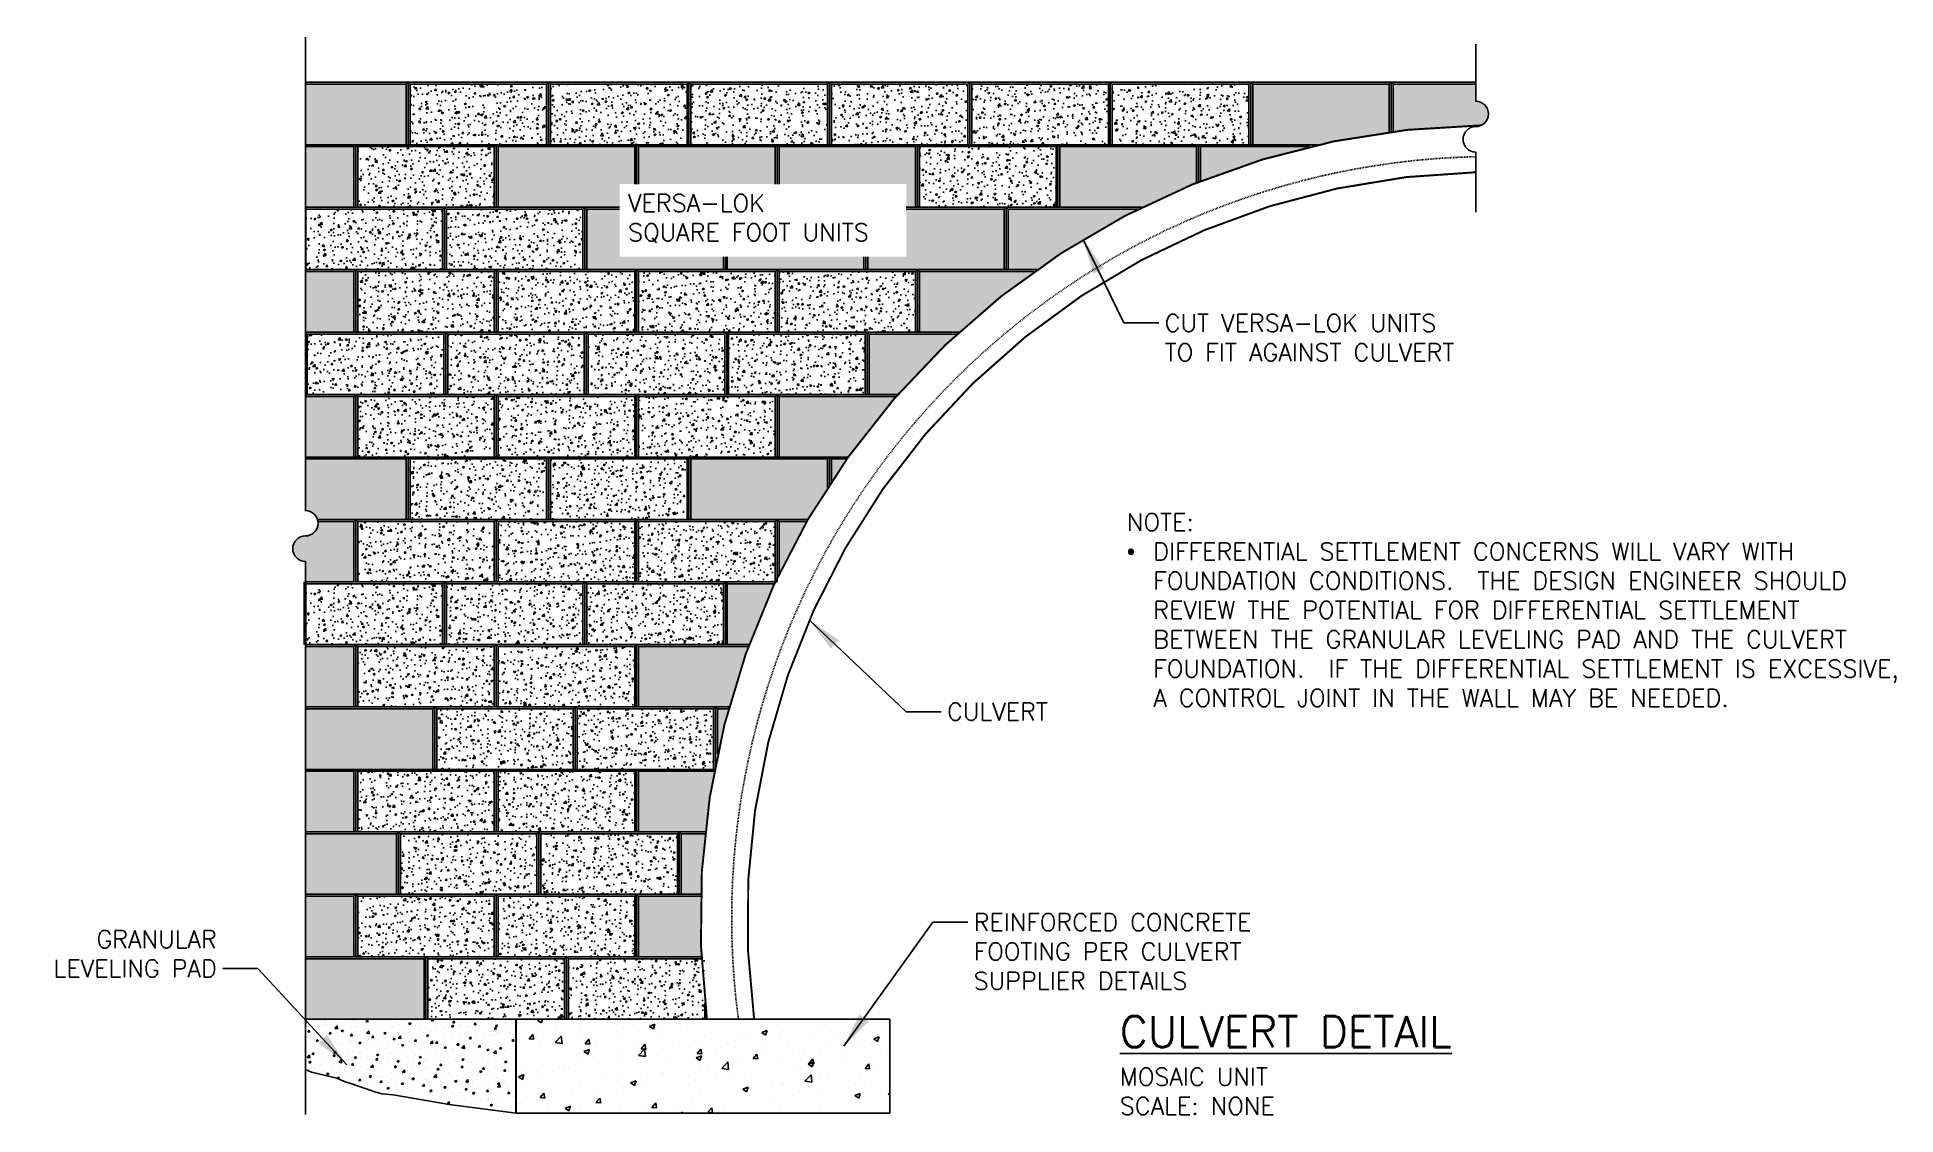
# Model space of a CAD drawing. Header units: inches. Extents: x 301 to 539, y 811 to 1130.
# Drawn here: x 300.9 to 539.1, y 811.2 to 949.2 of the extents above; entities outside this region: 1.
import ezdxf

# ---------------------------------------------------------------- set-up
doc = ezdxf.new("R2010")
doc.units = ezdxf.units.IN
doc.header["$MEASUREMENT"] = 0
doc.linetypes.add('HIDDEN', pattern=[0.375, 0.25, -0.125])
for name, color, linetype in [('LEVELING_PAD', 1, 'Continuous'), ('MISC_OBJECTS', 6, 'Continuous'), ('mosaic_units', 1, 'Continuous'), ('NOTES_AND_DIMS', 7, 'Continuous'), ('SFUNIT', 1, 'Continuous')]:
    doc.layers.add(name, color=color, linetype=linetype)
doc.styles.add('T175', font='ROMANS')
doc.dimstyles.new('1-2CD', dxfattribs={"dimtxt": 2.25, "dimasz": 4.5, "dimexe": 0.375, "dimexo": 1.125, "dimgap": 0.75, "dimtad": 0, "dimtih": 1, "dimtoh": 1, "dimzin": 0, "dimdsep": 46, "dimlunit": 4, "dimtxsty": 'T175', "dimcen": -0.5, "dimadec": 0, "dimazin": 0, "dimtfac": 1, "dimtofl": 0, "dimtmove": 0, "dimatfit": 3, "dimfxl": 1, "dimtolj": 1, "dimtzin": 0, "dimarcsym": 0})

msp = doc.modelspace()

# ---------------------------------------------------------------- texts
at = {"layer": 'NOTES_AND_DIMS', "style": 'T175'}
for s, insert, char_height, attachment_point in [('VERSA-LOK\\PSQUARE FOOT UNITS', (376.66, 929.08), 2.25, 1), ('\\A1;CUT VERSA-LOK UNITS\\PTO FIT AGAINST CULVERT', (445.44, 913.72), 2.25, 1), ('\\A1;CULVERT', (417.55, 863.94), 2.25, 1), ('\\A1;REINFORCED CONCRETE\\PFOOTING PER CULVERT\\PSUPPLIER DETAILS', (420.96, 836.98), 2.25, 1), ('\\A1;GRANULAR\\PLEVELING PAD', (323.96, 828.8), 2.25, 9), ('\\A1;{\\LCULVERT DETAIL}\\P{\\H0.5639x;MOSAIC UNIT\\PSCALE: NONE}', (439.68, 811.19), 3.99, 7)]:
    msp.add_mtext(s, dxfattribs=dict(at, insert=insert, char_height=char_height, attachment_point=attachment_point))
at = {"layer": 'NOTES_AND_DIMS', "insert": (440.6, 888.21), "char_height": 2.25, "width": 99.0248, "attachment_point": 1, "style": 'T175'}
msp.add_mtext('NOTE:\\P\\pi-3.375,l3.375,t3.375;{\\fSymbol|b0|i0|c2|p18;·^I}DIFFERENTIAL SETTLEMENT CONCERNS WILL VARY WITH FOUNDATION CONDITIONS.  THE DESIGN ENGINEER SHOULD REVIEW THE POTENTIAL FOR DIFFERENTIAL SETTLEMENT BETWEEN THE GRANULAR LEVELING PAD AND THE CULVERT FOUNDATION.  IF THE DIFFERENTIAL SETTLEMENT IS EXCESSIVE, A CONTROL JOINT IN THE WALL MAY BE NEEDED.', dxfattribs=at)

# ---------------------------------------------------------------- blocks, each defined once
blk = doc.blocks.new('*X88')
at = {"color": 0}
for p, q in [((28.69, -2.51), (29.17, -1.94)), ((29.29, -2.56), (29.17, -1.94)), ((29.74, -0.1), (30.01, 0)), ((29.74, -0.1), (30.24, -0.44)), ((29.8, -1.35), (29.8, -1.35)), ((30.24, -0.44), (30.39, 0)), ((32.02, -2.97), (32.8, -2.15)), ((32.14, -0.69), (32.14, -0.69)), ((32.91, -3.1), (32.8, -2.15)), ((35.14, -1.58), (35.14, -1.58)), ((35.57, -1.83), (35.57, -1.83)), ((40.48, -1.8), (40.48, -1.8)), ((40.76, -1.08), (40.76, -1.08)), ((42.66, -1.58), (42.66, -1.58)), ((44.11, -0.9), (44.81, -0.63)), ((44.11, -0.9), (44.61, -1.24)), ((44.61, -1.24), (44.81, -0.63)), ((45.16, -1.25), (45.16, -1.25)), ((45.81, -2.03), (45.81, -2.03)), ((45.89, -0.38), (45.89, -0.38)), ((48.95, -0.75), (48.95, -0.75)), ((51.15, -2.26), (51.15, -2.26)), ((56.02, -2.31), (56.02, -2.31)), ((58.49, -1.7), (59.19, -1.43)), ((58.49, -1.7), (58.98, -2.04)), ((58.98, -2.04), (59.19, -1.43)), ((60.89, -1.65), (60.89, -1.65)), ((61.15, -1.61), (61.15, -1.61)), ((65.24, -2.2), (65.24, -2.2)), ((66.2, -0.97), (66.2, -0.97)), ((66.72, -0.65), (66.72, -0.65)), ((67.75, -1.87), (67.75, -1.87)), ((71.4, -0.22), (71.4, -0.22)), ((71.53, -1.38), (71.53, -1.38)), ((72.86, -2.5), (73.56, -2.24)), ((73.35, -2.84), (73.56, -2.24)), ((28.69, -2.51), (29.29, -2.56)), ((30.05, -3.24), (30.05, -3.24)), ((30.52, -2.47), (30.52, -2.47)), ((31.91, -2.7), (31.91, -2.7)), ((32.02, -2.97), (32.91, -3.1)), ((32.56, -2.91), (32.56, -2.91)), ((35.71, -4.13), (36.41, -3.86)), ((35.71, -4.13), (36.21, -4.46)), ((35.86, -3.14), (36.35, -2.56)), ((35.86, -3.14), (36.46, -3.19)), ((36.21, -4.46), (36.41, -3.86)), ((36.34, -2.41), (36.34, -2.41)), ((36.46, -3.19), (36.35, -2.56)), ((37.25, -2.92), (37.25, -2.92)), ((40.64, -4.41), (40.64, -4.41)), ((42.58, -3.15), (42.58, -3.15)), ((42.69, -4.62), (43.47, -3.81)), ((42.69, -4.62), (43.58, -4.76)), ((43.04, -3.77), (43.52, -3.19)), ((43.04, -3.77), (43.63, -3.82)), ((43.4, -4.65), (43.4, -4.65)), ((43.58, -4.76), (43.47, -3.81)), ((43.63, -3.82), (43.52, -3.19)), ((45.77, -3.7), (45.77, -3.7)), ((46.32, -4.7), (46.32, -4.7)), ((47.92, -3.37), (47.92, -3.37)), ((49.23, -3.65), (49.23, -3.65)), ((50.08, -4.93), (50.78, -4.66)), ((50.21, -4.39), (50.69, -3.82)), ((50.21, -4.39), (50.81, -4.44)), ((50.58, -5.26), (50.78, -4.66)), ((50.81, -4.44), (50.69, -3.82)), ((50.82, -3.06), (50.82, -3.06)), ((52.64, -3.86), (52.64, -3.86)), ((53.26, -3.6), (53.26, -3.6)), ((55.06, -2.65), (55.06, -2.65)), ((55.14, -3.53), (55.14, -3.53)), ((56.49, -2.48), (56.49, -2.48)), ((57.38, -5.02), (57.86, -4.45)), ((57.98, -5.07), (57.86, -4.45)), ((58.6, -3.82), (58.6, -3.82)), ((58.93, -3.04), (58.93, -3.04)), ((61.83, -2.71), (61.83, -2.71)), ((63.29, -3.85), (63.29, -3.85)), ((63.94, -4.05), (63.94, -4.05)), ((66.08, -4.3), (66.08, -4.3)), ((67.17, -2.93), (67.17, -2.93)), ((69.12, -2.85), (69.12, -2.85)), ((69.28, -4.28), (69.28, -4.28)), ((71.28, -3.55), (71.28, -3.55)), ((72.51, -3.16), (72.51, -3.16)), ((72.86, -2.5), (73.35, -2.84)), ((74.61, -4.5), (74.61, -4.5)), ((27.31, -7.35), (28.01, -7.08)), ((27.81, -6.44), (27.81, -6.44)), ((27.81, -7.69), (28.01, -7.08)), ((29.93, -6.85), (29.93, -6.85)), ((30.39, -5.8), (30.39, -5.8)), ((31.73, -6.66), (31.73, -6.66)), ((33.15, -6.66), (33.15, -6.66)), ((33.71, -6.35), (33.71, -6.35)), ((35.44, -5.16), (35.44, -5.16)), ((37.56, -5.66), (37.56, -5.66)), ((38.49, -6.89), (38.49, -6.89)), ((40.03, -5.52), (40.03, -5.52)), ((42.53, -5.19), (42.53, -5.19)), ((43.82, -7.11), (43.82, -7.11)), ((45.65, -7.03), (45.65, -7.03)), ((45.79, -6.85), (45.79, -6.85)), ((50.08, -4.93), (50.58, -5.26)), ((50.7, -6.39), (50.7, -6.39)), ((51.62, -5.85), (51.62, -5.85)), ((53.36, -6.28), (54.14, -5.46)), ((53.36, -6.28), (54.25, -6.41)), ((54.25, -6.41), (54.14, -5.46)), ((55.9, -5.64), (55.9, -5.64)), ((56.3, -6.98), (56.3, -6.98)), ((57.38, -5.02), (57.98, -5.07)), ((57.46, -4.85), (57.46, -4.85)), ((61.03, -4.94), (61.03, -4.94)), ((62.61, -6.15), (62.61, -6.15)), ((64.03, -7.93), (64.81, -7.12)), ((64.45, -5.73), (65.15, -5.46)), ((64.45, -5.73), (64.95, -6.07)), ((64.55, -5.65), (65.04, -5.07)), ((64.55, -5.65), (65.15, -5.7)), ((64.92, -8.07), (64.81, -7.12)), ((64.95, -6.07), (65.15, -5.46)), ((65.15, -5.7), (65.04, -5.07)), ((65.11, -5.82), (65.11, -5.82)), ((68.9, -5.32), (68.9, -5.32)), ((71.15, -6.88), (71.15, -6.88)), ((71.73, -6.28), (72.21, -5.7)), ((71.73, -6.28), (72.32, -6.33)), ((72.32, -6.33), (72.21, -5.7)), ((72.94, -6.35), (72.94, -6.35)), ((27.31, -7.35), (27.81, -7.69)), ((27.42, -7.18), (27.42, -7.18)), ((30.08, -10.03), (30.56, -9.46)), ((30.27, -9.13), (30.27, -9.13)), ((30.68, -10.08), (30.56, -9.46)), ((34.13, -8.85), (34.13, -8.85)), ((35.32, -8.49), (35.32, -8.49)), ((37.4, -9.47), (37.4, -9.47)), ((39.9, -9.14), (39.9, -9.14)), ((39.96, -7.85), (39.96, -7.85)), ((40.52, -7.74), (40.52, -7.74)), ((41.68, -8.15), (42.38, -7.89)), ((41.68, -8.15), (42.18, -8.49)), ((42.18, -8.49), (42.38, -7.89)), ((43.69, -8.64), (43.69, -8.64)), ((49.16, -7.34), (49.16, -7.34)), ((50, -7.81), (50, -7.81)), ((52.51, -7.48), (52.51, -7.48)), ((54.5, -7.56), (54.5, -7.56)), ((55.44, -9.35), (55.44, -9.35)), ((55.77, -8.97), (55.77, -8.97)), ((56.05, -8.96), (56.75, -8.69)), ((56.05, -8.96), (56.55, -9.29)), ((56.55, -9.29), (56.75, -8.69)), ((59.84, -7.79), (59.84, -7.79)), ((60.91, -8.27), (60.91, -8.27)), ((61.27, -8.35), (61.27, -8.35)), ((64.03, -7.93), (64.92, -8.07)), ((65.18, -8.02), (65.18, -8.02)), ((65.96, -7.63), (65.96, -7.63)), ((66.27, -9.26), (66.27, -9.26)), ((67.11, -7.35), (67.11, -7.35)), ((70.42, -9.76), (71.12, -9.49)), ((70.52, -8.24), (70.52, -8.24)), ((70.92, -10.09), (71.12, -9.49)), ((72.59, -8.43), (72.59, -8.43)), ((74.71, -9.59), (74.92, -9.36)), ((27.3, -10.8), (27.3, -10.8)), ((28.3, -9.85), (28.3, -9.85)), ((30.08, -10.03), (30.68, -10.08)), ((31.08, -10.3), (31.08, -10.3)), ((31.2, -11.77), (31.2, -11.77)), ((33.28, -11.38), (33.98, -11.11)), ((33.28, -11.38), (33.78, -11.71)), ((33.78, -11.71), (33.98, -11.11)), ((35.2, -11.82), (35.2, -11.82)), ((37.25, -10.66), (37.73, -10.09)), ((37.25, -10.66), (37.85, -10.71)), ((37.85, -10.71), (37.73, -10.09)), ((40.4, -11.07), (40.4, -11.07)), ((43.78, -11.35), (43.78, -11.35)), ((44.42, -11.29), (44.91, -10.71)), ((44.42, -11.29), (45.02, -11.34)), ((45.02, -11.34), (44.91, -10.71)), ((45.53, -10.36), (45.53, -10.36)), ((47.37, -11.75), (47.37, -11.75)), ((49.61, -10.35), (49.61, -10.35)), ((49.88, -11.42), (49.88, -11.42)), ((50.58, -9.72), (50.58, -9.72)), ((51.6, -11.91), (52.08, -11.34)), ((52.19, -11.97), (52.08, -11.34)), ((53.66, -10.92), (53.66, -10.92)), ((59.98, -10.09), (59.98, -10.09)), ((60.79, -11.6), (60.79, -11.6)), ((62.48, -9.76), (62.48, -9.76)), ((65.84, -10.96), (65.84, -10.96)), ((70.42, -9.76), (70.92, -10.09)), ((71.03, -10.21), (71.03, -10.21)), ((74.71, -9.59), (74.92, -9.62)), ((36.54, -12), (36.54, -12)), ((48.12, -12), (48.35, -11.91)), ((48.32, -12), (48.35, -11.91)), ((51.6, -11.91), (52.19, -11.97)), ((59.22, -12), (59.25, -11.97)), ((59.26, -12), (59.25, -11.97))]:
    blk.add_line(p, q, dxfattribs=at)
blk = doc.blocks.new('*X89')
at = {"color": 0}
for p, q in [((-26.04, -127.36), (-26, -127.32)), ((-26.04, -128.25), (-25.89, -128.27)), ((-25.89, -128.27), (-26, -127.32)), ((-25.26, -129.25), (-25.26, -129.25)), ((-25.23, -131), (-24.75, -130.43)), ((-25.23, -131), (-24.64, -131.05)), ((-25.13, -129.3), (-25.13, -129.3)), ((-24.77, -128.53), (-24.77, -128.53)), ((-24.64, -131.05), (-24.75, -130.43)), ((-21.02, -129.63), (-21.02, -129.63)), ((-20, -128.59), (-20, -128.59)), ((-19.83, -126.73), (-19.53, -126.94)), ((-19.53, -126.94), (-19.46, -126.73)), ((-19.43, -128.75), (-19.43, -128.75)), ((-18.94, -128.42), (-18.94, -128.42)), ((-18.06, -131.63), (-17.58, -131.05)), ((-17.46, -131.68), (-17.58, -131.05)), ((-16.44, -128.09), (-16.44, -128.09)), ((-16.11, -129.79), (-15.33, -128.98)), ((-16.11, -129.79), (-15.22, -129.93)), ((-15.22, -129.93), (-15.33, -128.98)), ((-15.19, -128.63), (-15.19, -128.63)), ((-15.07, -131.28), (-15.07, -131.28)), ((-14.95, -127.95), (-14.95, -127.95)), ((-14.09, -128.98), (-14.09, -128.98)), ((-14.05, -130.63), (-13.35, -130.36)), ((-14.05, -130.63), (-13.56, -130.96)), ((-13.56, -130.96), (-13.35, -130.36)), ((-12.79, -130.83), (-12.79, -130.83)), ((-12.65, -127.59), (-12.65, -127.59)), ((-9.88, -130.53), (-9.88, -130.53)), ((-9.76, -127.2), (-9.76, -127.2)), ((-9.36, -127.63), (-9.36, -127.63)), ((-8.96, -130.7), (-8.96, -130.7)), ((-8.76, -129.2), (-8.76, -129.2)), ((-6.96, -129.83), (-6.96, -129.83)), ((-6.46, -130.37), (-6.46, -130.37)), ((-6.33, -126.76), (-6.33, -126.76)), ((-5.65, -127.4), (-4.95, -127.13)), ((-5.65, -127.4), (-5.15, -127.74)), ((-5.44, -131.45), (-4.66, -130.63)), ((-5.15, -127.74), (-4.95, -127.13)), ((-4.74, -129.83), (-4.74, -129.83)), ((-4.55, -131.58), (-4.66, -130.63)), ((-3.42, -129.43), (-3.42, -129.43)), ((-2.67, -129.87), (-2.67, -129.87)), ((-1.13, -128.82), (-1.13, -128.82)), ((0.31, -129.19), (0.31, -129.19)), ((0.32, -131.43), (1.02, -131.16)), ((0.81, -131.77), (1.02, -131.16)), ((1.92, -129.66), (1.92, -129.66)), ((3.64, -129.04), (3.64, -129.04)), ((4.7, -127.82), (4.7, -127.82)), ((5.5, -128.44), (5.5, -128.44)), ((6.14, -128.71), (6.14, -128.71)), ((7.26, -129.88), (7.26, -129.88)), ((8.52, -131.32), (8.52, -131.32)), ((8.72, -128.2), (9.42, -127.94)), ((8.72, -128.2), (9.22, -128.54)), ((9.22, -128.54), (9.42, -127.94)), ((9.93, -128.21), (9.93, -128.21)), ((10.52, -131.06), (10.52, -131.06)), ((10.54, -126.82), (10.54, -126.82)), ((10.64, -127.73), (10.64, -127.73)), ((12.6, -130.11), (12.6, -130.11)), ((13.62, -131.33), (13.62, -131.33)), ((14.35, -130.32), (14.35, -130.32)), ((15.57, -130.42), (15.57, -130.42)), ((15.69, -127.09), (15.69, -127.09)), ((16.12, -131), (16.12, -131)), ((16.25, -127.38), (16.25, -127.38)), ((16.42, -127.25), (16.85, -126.73)), ((16.42, -127.25), (17.01, -127.3)), ((17.01, -127.3), (16.91, -126.73)), ((17.94, -130.33), (17.94, -130.33)), ((18.75, -127.05), (18.75, -127.05)), ((19.91, -130.5), (19.91, -130.5)), ((20.19, -129.32), (20.19, -129.32)), ((20.76, -129.67), (20.76, -129.67)), ((23.09, -129.01), (23.79, -128.74)), ((23.09, -129.01), (23.59, -129.34)), ((23.27, -130.56), (23.27, -130.56)), ((23.59, -127.87), (24.07, -127.3)), ((23.59, -127.87), (24.19, -127.92)), ((23.59, -129.34), (23.79, -128.74)), ((24.19, -127.92), (24.07, -127.3)), ((25.89, -128.97), (25.89, -128.97)), ((26.02, -128.32), (26.02, -128.32)), ((26.22, -129.67), (26.22, -129.67)), ((27.37, -126.82), (27.37, -126.82)), ((28.61, -130.78), (28.61, -130.78)), ((28.73, -129.34), (28.73, -129.34)), ((30.76, -128.5), (31.24, -127.93)), ((30.76, -128.5), (31.36, -128.55)), ((30.95, -128.33), (30.95, -128.33)), ((31.36, -128.55), (31.24, -127.93)), ((31.85, -127.32), (31.85, -127.32)), ((32.51, -128.84), (32.51, -128.84)), ((32.71, -127.04), (32.71, -127.04)), ((33.95, -131.01), (33.95, -131.01)), ((36.02, -130.91), (36.02, -130.91)), ((36.14, -127.58), (36.14, -127.58)), ((36.31, -126.73), (36.82, -126.81)), ((36.82, -126.81), (36.81, -126.73)), ((37.46, -129.81), (38.16, -129.54)), ((37.46, -129.81), (37.96, -130.14)), ((37.93, -129.13), (38.42, -128.55)), ((37.93, -129.13), (38.53, -129.18)), ((37.96, -130.14), (38.16, -129.54)), ((38.05, -127.27), (38.05, -127.27)), ((38.53, -129.18), (38.41, -128.55)), ((38.83, -128.01), (38.83, -128.01)), ((39.29, -131.23), (39.29, -131.23)), ((41.15, -130.2), (41.15, -130.2)), ((41.27, -126.88), (41.27, -126.88)), ((41.33, -127.68), (41.33, -127.68)), ((42.49, -131.12), (42.49, -131.12)), ((43.1, -131.28), (43.1, -131.28)), ((43.39, -127.49), (43.39, -127.49)), ((-25.38, -135.96), (-25.38, -135.96)), ((-25.26, -132.63), (-25.26, -132.63)), ((-24.61, -134.98), (-24.61, -134.98)), ((-24.46, -132.83), (-24.46, -132.83)), ((-24.2, -136.3), (-24.2, -136.3)), ((-22.46, -133.85), (-21.76, -133.59)), ((-22.46, -133.85), (-21.96, -134.19)), ((-21.96, -134.19), (-21.76, -133.59)), ((-21.7, -135.97), (-21.7, -135.97)), ((-21.57, -132.36), (-21.57, -132.36)), ((-21.38, -133.86), (-21.38, -133.86)), ((-20.64, -136.33), (-20.64, -136.33)), ((-20.24, -135.25), (-20.24, -135.25)), ((-20.12, -131.92), (-20.12, -131.92)), ((-19.27, -135.21), (-19.27, -135.21)), ((-19.07, -132.03), (-19.07, -132.03)), ((-18.62, -131.83), (-18.62, -131.83)), ((-18.06, -131.63), (-17.46, -131.68)), ((-17.91, -135.48), (-17.91, -135.48)), ((-16.49, -137.88), (-15.79, -137.61)), ((-16.04, -134.09), (-16.04, -134.09)), ((-15.99, -138.22), (-15.79, -137.61)), ((-15.28, -131.53), (-15.28, -131.53)), ((-15.19, -134.61), (-15.19, -134.61)), ((-14.81, -135.33), (-14.81, -135.33)), ((-13.93, -135.43), (-13.93, -135.43)), ((-11.6, -134.64), (-11.6, -134.64)), ((-10.89, -132.26), (-10.41, -131.68)), ((-10.89, -132.26), (-10.29, -132.31)), ((-10.7, -134.31), (-10.7, -134.31)), ((-10.29, -132.31), (-10.41, -131.68)), ((-10.12, -137.19), (-10.12, -137.19)), ((-10, -133.86), (-10, -133.86)), ((-9.09, -134.31), (-9.09, -134.31)), ((-8.97, -134.33), (-8.97, -134.33)), ((-8.59, -135.66), (-8.59, -135.66)), ((-8.09, -134.65), (-7.38, -134.39)), ((-8.09, -134.65), (-7.59, -134.99)), ((-7.59, -134.99), (-7.39, -134.39)), ((-5.44, -131.45), (-4.55, -131.58)), ((-5.37, -134.54), (-5.37, -134.54)), ((-5.3, -133.82), (-5.3, -133.82)), ((-4.99, -136.49), (-4.99, -136.49)), ((-4.86, -133.16), (-4.86, -133.16)), ((-3.72, -132.88), (-3.23, -132.31)), ((-3.72, -132.88), (-3.12, -132.94)), ((-3.26, -135.88), (-3.26, -135.88)), ((-3.12, -132.94), (-3.23, -132.31)), ((-3.14, -133.33), (-3.14, -133.33)), ((-1.62, -136.93), (-1.62, -136.93)), ((-0.03, -134.77), (-0.03, -134.77)), ((0.07, -135.85), (0.07, -135.85)), ((0.19, -132.52), (0.19, -132.52)), ((0.32, -131.43), (0.81, -131.77)), ((0.88, -136.6), (0.88, -136.6)), ((1.01, -132.98), (1.01, -132.98)), ((2.08, -136.11), (2.08, -136.11)), ((2.69, -132.32), (2.69, -132.32)), ((3.46, -133.51), (3.94, -132.94)), ((3.46, -133.51), (4.06, -133.56)), ((3.51, -132.66), (3.51, -132.66)), ((4.06, -133.56), (3.94, -132.94)), ((4.67, -136.1), (4.67, -136.1)), ((5.24, -133.1), (6.02, -132.29)), ((5.24, -133.1), (6.13, -133.24)), ((5.26, -135.1), (5.26, -135.1)), ((5.31, -134.99), (5.31, -134.99)), ((5.38, -131.77), (5.38, -131.77)), ((6.13, -133.24), (6.02, -132.29)), ((6.29, -135.46), (6.99, -135.19)), ((6.29, -135.46), (6.78, -135.79)), ((6.78, -135.79), (6.99, -135.19)), ((7.3, -132.16), (7.3, -132.16)), ((7.42, -136.33), (7.42, -136.33)), ((8.11, -137.29), (8.11, -137.29)), ((10.39, -134.39), (10.39, -134.39)), ((10.63, -134.14), (11.11, -133.57)), ((10.63, -134.14), (11.23, -134.19)), ((10.65, -135.22), (10.65, -135.22)), ((10.99, -135.27), (10.99, -135.27)), ((11.23, -134.19), (11.11, -133.57)), ((12.76, -136.56), (12.76, -136.56)), ((13.49, -134.94), (13.49, -134.94)), ((13.94, -136.29), (13.94, -136.29)), ((14.69, -132.23), (15.39, -131.96)), ((14.69, -132.23), (15.19, -132.57)), ((15.19, -132.57), (15.39, -131.96)), ((15.32, -137.08), (15.32, -137.08)), ((15.44, -133.75), (15.44, -133.75)), ((15.91, -134.76), (16.69, -133.94)), ((15.91, -134.76), (16.8, -134.89)), ((15.99, -135.44), (15.99, -135.44)), ((16.8, -134.89), (16.69, -133.94)), ((17.28, -134.44), (17.28, -134.44)), ((17.8, -134.77), (18.28, -134.19)), ((17.8, -134.77), (18.4, -134.82)), ((18.1, -136.78), (18.1, -136.78)), ((18.4, -134.82), (18.28, -134.19)), ((19.77, -135.29), (19.77, -135.29)), ((20.52, -136.33), (20.52, -136.33)), ((20.64, -133), (20.64, -133)), ((20.66, -136.26), (21.36, -135.99)), ((20.66, -136.26), (21.15, -136.59)), ((20.96, -137.55), (20.96, -137.55)), ((21.15, -136.59), (21.36, -135.99)), ((21.33, -135.67), (21.33, -135.67)), ((22.17, -137.48), (22.17, -137.48)), ((23.43, -137.01), (23.43, -137.01)), ((23.47, -137.22), (23.47, -137.22)), ((23.59, -133.61), (23.59, -133.61)), ((24.98, -135.39), (25.46, -134.82)), ((24.98, -135.39), (25.57, -135.45)), ((25.57, -135.45), (25.46, -134.82)), ((25.6, -134.29), (25.6, -134.29)), ((25.65, -135.63), (25.65, -135.63)), ((25.77, -132.3), (25.77, -132.3)), ((26.1, -133.28), (26.1, -133.28)), ((26.58, -136.41), (27.36, -135.6)), ((26.58, -136.41), (27.47, -136.55)), ((26.66, -135.89), (26.66, -135.89)), ((27.25, -136.73), (27.25, -136.73)), ((27.47, -136.55), (27.36, -135.6)), ((28, -136.48), (28, -136.48)), ((28.77, -137.24), (28.77, -137.24)), ((29.06, -133.03), (29.76, -132.76)), ((29.06, -133.03), (29.56, -133.37)), ((29.56, -133.37), (29.76, -132.76)), ((29.88, -132.78), (29.88, -132.78)), ((30.7, -134.99), (30.7, -134.99)), ((30.82, -131.66), (30.82, -131.66)), ((31.44, -133.29), (31.44, -133.29)), ((32, -136.12), (32, -136.12)), ((32.15, -136.02), (32.63, -135.45)), ((32.15, -136.02), (32.75, -136.07)), ((32.75, -136.07), (32.63, -135.45)), ((33.57, -135.89), (33.57, -135.89)), ((33.83, -135.48), (33.83, -135.48)), ((34.11, -137.46), (34.11, -137.46)), ((35.03, -137.06), (35.73, -136.79)), ((35.03, -137.06), (35.53, -137.39)), ((35.53, -137.39), (35.73, -136.79)), ((35.77, -137.57), (35.77, -137.57)), ((35.9, -134.24), (35.9, -134.24)), ((36.07, -135.56), (36.07, -135.56)), ((36.2, -131.95), (36.2, -131.95)), ((37.25, -138.07), (38.03, -137.26)), ((37.27, -132.28), (37.27, -132.28)), ((37.34, -136.34), (37.34, -136.34)), ((38.14, -138.2), (38.03, -137.26)), ((38.7, -131.62), (38.7, -131.62)), ((39.32, -136.65), (39.8, -136.08)), ((39.32, -136.65), (39.92, -136.7)), ((39.66, -134.48), (39.66, -134.48)), ((39.92, -136.7), (39.8, -136.08)), ((39.86, -135.07), (39.86, -135.07)), ((40.91, -136.86), (40.91, -136.86)), ((41.03, -133.53), (41.03, -133.53)), ((42.68, -136.57), (42.68, -136.57)), ((43.43, -133.83), (44.13, -133.56)), ((43.43, -133.83), (43.93, -134.17)), ((43.93, -134.17), (44.13, -133.56)), ((44.63, -131.46), (44.63, -131.46)), ((-25.62, -142.61), (-25.62, -142.61)), ((-25.5, -139.28), (-25.5, -139.28)), ((-25.45, -139.53), (-24.68, -138.72)), ((-25.45, -139.53), (-24.56, -139.67)), ((-24.89, -141.11), (-24.19, -140.84)), ((-24.89, -141.11), (-24.39, -141.44)), ((-24.57, -139.67), (-24.68, -138.72)), ((-24.39, -141.44), (-24.19, -140.84)), ((-24.33, -139.92), (-24.33, -139.92)), ((-23.85, -138.52), (-23.36, -137.95)), ((-23.85, -138.52), (-23.25, -138.58)), ((-23.37, -138.95), (-23.37, -138.95)), ((-23.25, -138.58), (-23.36, -137.95)), ((-23.17, -143.36), (-23.17, -143.36)), ((-21.05, -142.3), (-21.05, -142.3)), ((-20.54, -139.42), (-20.54, -139.42)), ((-20.49, -141.91), (-20.49, -141.91)), ((-20.36, -138.58), (-20.36, -138.58)), ((-18.03, -139.17), (-18.03, -139.17)), ((-16.86, -142.53), (-16.86, -142.53)), ((-16.67, -139.15), (-16.19, -138.58)), ((-16.67, -139.15), (-16.08, -139.2)), ((-16.49, -137.88), (-15.99, -138.22)), ((-16.08, -139.2), (-16.19, -138.58)), ((-15.44, -141.27), (-15.44, -141.27)), ((-15.31, -137.94), (-15.31, -137.94)), ((-15.22, -141.29), (-15.22, -141.29)), ((-14.78, -141.19), (-14, -140.38)), ((-14.78, -141.19), (-13.89, -141.33)), ((-14.35, -142.2), (-14.35, -142.2)), ((-14.23, -138.59), (-14.23, -138.59)), ((-13.89, -141.33), (-14, -140.38)), ((-12.82, -143.49), (-12.82, -143.49)), ((-12.69, -139.4), (-12.69, -139.4)), ((-11.72, -138.26), (-11.72, -138.26)), ((-10.57, -141.7), (-10.57, -141.7)), ((-10.52, -141.91), (-9.82, -141.64)), ((-10.52, -141.91), (-10.02, -142.24)), ((-10.36, -143.85), (-10.36, -143.85)), ((-10.24, -140.52), (-10.24, -140.52)), ((-10.02, -142.24), (-9.82, -141.64)), ((-9.5, -139.78), (-9.02, -139.2)), ((-9.5, -139.78), (-8.9, -139.83)), ((-9.39, -140.29), (-9.39, -140.29)), ((-8.9, -139.83), (-9.02, -139.2)), ((-7.94, -137.76), (-7.94, -137.76)), ((-7.35, -139.62), (-7.35, -139.62)), ((-6.99, -142.49), (-6.99, -142.49)), ((-5.23, -143.14), (-5.23, -143.14)), ((-5.11, -139.82), (-5.11, -139.82)), ((-4.25, -140.87), (-4.25, -140.87)), ((-4.11, -142.84), (-3.33, -142.03)), ((-4.11, -142.84), (-3.22, -142.98)), ((-3.55, -139.29), (-3.55, -139.29)), ((-3.22, -142.98), (-3.33, -142.03)), ((-2.33, -140.41), (-1.85, -139.83)), ((-2.33, -140.41), (-1.73, -140.46)), ((-2.12, -138.68), (-1.42, -138.41)), ((-2.12, -138.68), (-1.62, -139.02)), ((-2.02, -139.85), (-2.02, -139.85)), ((-1.73, -140.46), (-1.85, -139.83)), ((-1.75, -140.54), (-1.75, -140.54)), ((-1.62, -139.02), (-1.42, -138.41)), ((-1.16, -141.49), (-1.16, -141.49)), ((-0.18, -142.5), (-0.18, -142.5)), ((-0.06, -139.18), (-0.06, -139.18)), ((2.04, -140.04), (2.04, -140.04)), ((2.28, -138.29), (2.28, -138.29)), ((3.32, -140.07), (3.32, -140.07)), ((3.85, -142.71), (4.55, -142.44)), ((3.85, -142.71), (4.35, -143.04)), ((4.35, -143.04), (4.55, -142.44)), ((4.67, -140.49), (4.67, -140.49)), ((4.84, -141.03), (5.33, -140.46)), ((4.84, -141.03), (5.44, -141.09)), ((5.02, -141.75), (5.02, -141.75)), ((5.14, -138.43), (5.14, -138.43)), ((5.44, -141.09), (5.33, -140.46)), ((5.72, -143.16), (5.72, -143.16)), ((6.56, -144.5), (7.34, -143.69)), ((7.45, -144.64), (7.34, -143.69)), ((8.23, -142.83), (8.23, -142.83)), ((8.36, -139.21), (8.36, -139.21)), ((8.66, -140.3), (8.66, -140.3)), ((10.15, -141.05), (10.15, -141.05)), ((10.27, -137.72), (10.27, -137.72)), ((10.51, -139.49), (10.51, -139.49)), ((10.86, -138.88), (10.86, -138.88)), ((12.02, -141.66), (12.5, -141.09)), ((12.02, -141.66), (12.62, -141.71)), ((12.02, -142.33), (12.02, -142.33)), ((12.26, -139.48), (12.96, -139.21)), ((12.26, -139.48), (12.75, -139.82)), ((12.62, -141.71), (12.5, -141.09)), ((12.75, -139.82), (12.96, -139.21)), ((14, -140.52), (14, -140.52)), ((14.32, -142.99), (14.32, -142.99)), ((14.65, -138.39), (14.65, -138.39)), ((15.08, -143.74), (15.08, -143.74)), ((15.2, -140.41), (15.2, -140.41)), ((16.34, -138.48), (16.34, -138.48)), ((18.22, -143.51), (18.92, -143.24)), ((18.22, -143.51), (18.72, -143.84)), ((18.33, -141.5), (18.33, -141.5)), ((18.72, -143.84), (18.92, -143.24)), ((19.19, -142.29), (19.67, -141.71)), ((19.19, -142.29), (19.79, -142.34)), ((19.34, -140.75), (19.34, -140.75)), ((19.79, -142.34), (19.67, -141.71)), ((20.16, -141.98), (20.16, -141.98)), ((20.27, -142.99), (20.27, -142.99)), ((20.4, -139.66), (20.4, -139.66)), ((20.83, -141.17), (20.83, -141.17)), ((24.62, -140.67), (24.62, -140.67)), ((24.67, -140.98), (24.67, -140.98)), ((25.41, -142.29), (25.41, -142.29)), ((25.53, -138.96), (25.53, -138.96)), ((25.99, -140.98), (25.99, -140.98)), ((26.36, -142.92), (26.84, -142.34)), ((26.36, -142.92), (26.96, -142.97)), ((26.63, -140.28), (27.33, -140.01)), ((26.63, -140.28), (27.12, -140.62)), ((26.96, -142.97), (26.84, -142.34)), ((27.12, -140.62), (27.33, -140.01)), ((28.31, -143.78), (28.31, -143.78)), ((30.01, -141.2), (30.01, -141.2)), ((30.46, -141.64), (30.46, -141.64)), ((30.58, -138.32), (30.58, -138.32)), ((30.81, -143.45), (30.81, -143.45)), ((30.94, -139.84), (30.94, -139.84)), ((31.82, -139.98), (31.82, -139.98)), ((33.44, -139.51), (33.44, -139.51)), ((33.54, -143.54), (34.02, -142.97)), ((33.54, -143.54), (34.13, -143.6)), ((34.13, -143.6), (34.02, -142.97)), ((34.6, -142.95), (34.6, -142.95)), ((35.35, -141.43), (35.35, -141.43)), ((35.65, -140.9), (35.65, -140.9)), ((37.23, -139.01), (37.23, -139.01)), ((37.25, -138.07), (38.14, -138.2)), ((37.65, -138.98), (37.65, -138.98)), ((39.45, -137.69), (39.45, -137.69)), ((40.67, -143.52), (40.67, -143.52)), ((40.69, -141.65), (40.69, -141.65)), ((40.71, -144.17), (41.19, -143.6)), ((40.79, -140.19), (40.79, -140.19)), ((40.91, -142.12), (40.91, -142.12)), ((41, -141.08), (41.7, -140.82)), ((41, -141.08), (41.5, -141.42)), ((41.31, -144.22), (41.19, -143.6)), ((41.5, -141.42), (41.7, -140.82)), ((43.42, -141.79), (43.42, -141.79)), ((43.48, -137.98), (43.48, -137.98)), ((43.54, -138.18), (43.54, -138.18)), ((44.79, -137.91), (44.79, -137.91)), ((-20.61, -145.24), (-20.61, -145.24)), ((-19.98, -144.28), (-19.98, -144.28)), ((-18.92, -145.13), (-18.22, -144.86)), ((-18.92, -145.13), (-18.42, -145.47)), ((-18.65, -144.49), (-18.65, -144.49)), ((-18.42, -145.47), (-18.22, -144.86)), ((-17.87, -145.62), (-17.87, -145.62)), ((-15.56, -144.6), (-15.56, -144.6)), ((-15.23, -146.61), (-14.8, -146.1)), ((-15.05, -146.69), (-14.69, -146.73)), ((-14.69, -146.73), (-14.8, -146.1)), ((-14.64, -144.51), (-14.64, -144.51)), ((-13.2, -145.65), (-13.2, -145.65)), ((-12.53, -145.85), (-12.53, -145.85)), ((-10.48, -147.18), (-10.48, -147.18)), ((-9.51, -148.76), (-9.51, -148.76)), ((-9.3, -144.73), (-9.3, -144.73)), ((-9, -146.99), (-9, -146.99)), ((-8.11, -147.3), (-7.63, -146.73)), ((-8.11, -147.3), (-7.52, -147.35)), ((-7.52, -147.35), (-7.63, -146.73)), ((-7.19, -146.08), (-7.19, -146.08)), ((-7.01, -148.43), (-7.01, -148.43)), ((-6.88, -144.82), (-6.88, -144.82)), ((-5.95, -150.04), (-5.95, -150.04)), ((-5.47, -149.8), (-5.47, -149.8)), ((-5.35, -146.47), (-5.35, -146.47)), ((-4.55, -145.93), (-3.85, -145.66)), ((-4.55, -145.93), (-4.05, -146.27)), ((-4.38, -144.49), (-4.38, -144.49)), ((-4.05, -146.27), (-3.85, -145.66)), ((-3.96, -144.96), (-3.96, -144.96)), ((-3.22, -147.93), (-3.22, -147.93)), ((-3.17, -145.99), (-3.17, -145.99)), ((-1.86, -146.3), (-1.86, -146.3)), ((-0.94, -147.93), (-0.46, -147.35)), ((-0.94, -147.93), (-0.34, -147.98)), ((-0.59, -143.99), (-0.59, -143.99)), ((-0.34, -147.98), (-0.46, -147.35)), ((-0.42, -149.16), (-0.42, -149.16)), ((-0.3, -145.83), (-0.3, -145.83)), ((1.37, -145.18), (1.37, -145.18)), ((1.42, -149.96), (2.12, -149.69)), ((1.42, -149.96), (1.92, -150.29)), ((1.92, -150.29), (2.12, -149.69)), ((2.66, -144.99), (2.66, -144.99)), ((3.09, -147.1), (3.09, -147.1)), ((3.48, -146.53), (3.48, -146.53)), ((4.77, -148.41), (4.77, -148.41)), ((4.89, -145.08), (4.89, -145.08)), ((5.6, -146.77), (5.6, -146.77)), ((6.23, -148.56), (6.71, -147.98)), ((6.23, -148.56), (6.83, -148.61)), ((6.56, -144.5), (7.45, -144.64)), ((6.71, -145.41), (6.71, -145.41)), ((6.83, -148.61), (6.71, -147.98)), ((8.08, -149.95), (8.08, -149.95)), ((8.49, -143.99), (8.49, -143.99)), ((8.82, -146.75), (8.82, -146.75)), ((9.38, -146.27), (9.38, -146.27)), ((9.82, -146.73), (10.52, -146.46)), ((9.82, -146.73), (10.32, -147.07)), ((9.91, -147.71), (9.91, -147.71)), ((10.03, -144.38), (10.03, -144.38)), ((10.32, -147.07), (10.52, -146.46)), ((12.05, -145.63), (12.05, -145.63)), ((13.07, -149.39), (13.07, -149.39)), ((13.41, -149.18), (13.89, -148.61)), ((13.41, -149.18), (14, -149.24)), ((14, -149.24), (13.89, -148.61)), ((13.91, -148.95), (13.91, -148.95)), ((14.16, -146.98), (14.16, -146.98)), ((14.96, -147.07), (14.96, -147.07)), ((15.57, -149.06), (15.57, -149.06)), ((15.7, -145.44), (15.7, -145.44)), ((17.24, -146.15), (18.01, -145.34)), ((17.24, -146.15), (18.12, -146.29)), ((17.39, -145.86), (17.39, -145.86)), ((18.12, -146.29), (18.01, -145.34)), ((18.2, -145.11), (18.2, -145.11)), ((19.36, -148.56), (19.36, -148.56)), ((19.5, -147.2), (19.5, -147.2)), ((19.74, -147.95), (19.74, -147.95)), ((20.03, -149.65), (20.03, -149.65)), ((20.15, -146.32), (20.15, -146.32)), ((20.58, -149.81), (21.06, -149.24)), ((20.58, -149.81), (21.18, -149.86)), ((21.18, -149.86), (21.06, -149.24)), ((21.99, -144.61), (21.99, -144.61)), ((22.14, -150.15), (22.14, -150.15)), ((22.73, -146.09), (22.73, -146.09)), ((24.19, -147.53), (24.89, -147.27)), ((24.19, -147.53), (24.69, -147.87)), ((24.69, -147.87), (24.89, -147.27)), ((24.84, -147.43), (24.84, -147.43)), ((25.17, -148.94), (25.17, -148.94)), ((25.29, -145.61), (25.29, -145.61)), ((25.58, -146.95), (25.58, -146.95)), ((25.68, -147.73), (25.68, -147.73)), ((27.75, -150.44), (28.23, -149.86)), ((27.91, -147.81), (28.69, -147)), ((27.91, -147.81), (28.8, -147.95)), ((27.97, -149.15), (27.97, -149.15)), ((28.07, -146.31), (28.07, -146.31)), ((28.18, -147.4), (28.18, -147.4)), ((28.35, -150.49), (28.23, -149.86)), ((28.8, -147.95), (28.69, -147)), ((30.17, -147.65), (30.17, -147.65)), ((30.22, -148.3), (30.22, -148.3)), ((30.34, -144.97), (30.34, -144.97)), ((31.41, -145.95), (31.41, -145.95)), ((31.97, -146.9), (31.97, -146.9)), ((32.6, -144.31), (33.3, -144.04)), ((32.6, -144.31), (33.09, -144.64)), ((33.09, -144.64), (33.3, -144.04)), ((33.4, -146.54), (33.4, -146.54)), ((33.8, -148.14), (33.8, -148.14)), ((35.41, -147.55), (35.41, -147.55)), ((35.51, -147.88), (35.51, -147.88)), ((35.53, -144.22), (35.53, -144.22)), ((35.65, -150.01), (35.65, -150.01)), ((37.24, -144.95), (37.24, -144.95)), ((38.15, -149.68), (38.15, -149.68)), ((38.28, -146.07), (38.28, -146.07)), ((38.56, -148.34), (39.26, -148.07)), ((38.56, -148.34), (39.06, -148.67)), ((38.58, -149.46), (39.36, -148.65)), ((38.58, -149.46), (39.47, -149.6)), ((38.74, -146.76), (38.74, -146.76)), ((39.06, -148.67), (39.26, -148.07)), ((39.47, -149.6), (39.36, -148.65)), ((39.64, -147.14), (39.64, -147.14)), ((40.54, -146.85), (40.54, -146.85)), ((40.71, -144.17), (41.31, -144.22)), ((40.79, -145.74), (40.79, -145.74)), ((40.85, -148.11), (40.85, -148.11)), ((41.94, -149.18), (41.94, -149.18)), ((43.07, -143.95), (43.07, -143.95)), ((44.08, -146.99), (44.08, -146.99)), ((44.57, -145.24), (44.57, -145.24)), ((-0.62, -150.27), (-0.62, -150.27)), ((0.46, -151.05), (0.46, -151.05)), ((2.25, -150.95), (2.25, -150.95)), ((2.97, -150.72), (2.97, -150.72)), ((4.65, -151.74), (4.65, -151.74)), ((4.72, -150.49), (4.72, -150.49)), ((6.75, -150.22), (6.75, -150.22)), ((9.79, -151.04), (9.79, -151.04)), ((10.06, -150.72), (10.06, -150.72)), ((10.44, -153.33), (10.44, -153.33)), ((10.48, -152.15), (10.48, -152.15)), ((12.94, -153), (12.94, -153)), ((14.72, -153.73), (14.72, -153.73)), ((14.84, -150.4), (14.84, -150.4)), ((15.4, -150.94), (15.4, -150.94)), ((15.79, -150.76), (16.49, -150.49)), ((15.79, -150.76), (16.29, -151.1)), ((16.29, -151.1), (16.49, -150.49)), ((16.31, -151.15), (16.31, -151.15)), ((16.73, -152.5), (16.73, -152.5)), ((19.91, -152.98), (19.91, -152.98)), ((20.13, -154.65), (20.13, -154.65)), ((20.74, -151.17), (20.74, -151.17)), ((21.76, -154.79), (22.46, -154.52)), ((21.76, -154.79), (22.26, -155.12)), ((22.26, -155.12), (22.46, -154.52)), ((22.92, -155.29), (22.92, -155.29)), ((23.05, -151.67), (23.05, -151.67)), ((24.92, -155.6), (24.92, -155.6)), ((25.04, -152.27), (25.04, -152.27)), ((25.55, -151.34), (25.55, -151.34)), ((25.96, -153.65), (25.96, -153.65)), ((26.08, -151.39), (26.08, -151.39)), ((26.71, -154.79), (26.71, -154.79)), ((27.75, -150.44), (28.35, -150.49)), ((29.34, -150.84), (29.34, -150.84)), ((29.97, -154.96), (29.97, -154.96)), ((30.09, -151.63), (30.09, -151.63)), ((30.16, -151.56), (30.86, -151.29)), ((30.16, -151.56), (30.66, -151.9)), ((30.66, -151.9), (30.86, -151.29)), ((31.41, -151.62), (31.41, -151.62)), ((31.79, -152.64), (31.79, -152.64)), ((33.02, -153.96), (33.02, -153.96)), ((34.92, -151.07), (35.4, -150.49)), ((34.92, -151.07), (35.52, -151.12)), ((35.17, -154.21), (35.17, -154.21)), ((35.29, -150.88), (35.29, -150.88)), ((35.52, -151.12), (35.4, -150.49)), ((35.52, -153.63), (35.52, -153.63)), ((36.13, -155.59), (36.83, -155.32)), ((36.13, -155.59), (36.63, -155.92)), ((36.63, -155.92), (36.83, -155.32)), ((36.75, -151.85), (36.75, -151.85)), ((37.62, -151.64), (37.62, -151.64)), ((39.31, -153.13), (39.31, -153.13)), ((40.3, -153.51), (40.3, -153.51)), ((40.42, -150.18), (40.42, -150.18)), ((42.09, -152.07), (42.09, -152.07)), ((42.1, -151.69), (42.58, -151.12)), ((42.1, -151.69), (42.69, -151.75)), ((42.69, -151.75), (42.58, -151.12)), ((43, -156.24), (43, -156.24)), ((43.45, -150.64), (43.45, -150.64)), ((44.53, -152.36), (44.87, -152.23)), ((44.53, -152.36), (44.87, -152.59)), ((34.81, -156.96), (34.81, -156.96)), ((36.68, -157.07), (36.68, -157.07)), ((40.14, -157.18), (40.14, -157.18)), ((40.18, -156.84), (40.18, -156.84)), ((43.04, -156.61), (43.04, -156.61))]:
    blk.add_line(p, q, dxfattribs=at)
blk = doc.blocks.new('A$C1FC9770A')
at = {"layer": 'SFUNIT', "linetype": 'Continuous'}
h = blk.add_hatch(dxfattribs=at)
h.set_pattern_fill('AR-CONC', color=256, scale=0.35, style=0)
h.set_pattern_definition([(50, (487.8203, 44.6231), (2.510411, -0.2196325), [0.2625, -2.8875]), (355, (487.8203, 44.6231), (-0.48563, 2.632672), [0.21, -2.31]), (100.4514, (488.0295, 44.6048), (2.024783, 2.413038), [0.223091, -2.453997]), (46.1842, (487.8203, 45.323), (3.735344, -0.579317), [0.39375, -4.33125]), (96.6356, (488.1315, 45.275), (3.27132, 3.409413), [0.334636, -3.680995]), (351.1842, (487.8203, 45.323), (3.271317, 3.409415), [0.315, -3.465]), (21, (488.1703, 45.1481), (2.089175, -1.409166), [0.2625, -2.8875]), (326, (488.1703, 45.1481), (0.851604, 2.538025), [0.21, -2.31]), (71.4514, (488.3444, 45.0307), (2.940779, 1.128857), [0.223091, -2.453997]), (37.5, (487.8203, 44.6231), (0.0425595, 1.1651285), [0, -2.282, 0, -2.345, 0, -2.31875]), (7.5, (487.8203, 44.6231), (0.9207434, 1.380441), [0, -1.337, 0, -2.2295, 0, -0.88375]), (327.5, (487.0398, 44.6231), (1.8683785, -0.078942), [0, -0.875, 0, -2.73, 0, -3.6225]), (317.5, (486.6898, 44.6231), (2.0411516, 0.3503674), [0, -1.1375, 0, -1.813, 0, -2.5725])])
h.paths.add_polyline_path([(0.25, 7.75), (0.25, 0), (17.75, 0), (17.75, 7.75)])
at = {"layer": 'SFUNIT'}
for p, q in [((0, 8), (18, 8)), ((0, 8), (0, 0)), ((0, 8), (0, 0)), ((0.25, 7.75), (17.75, 7.75)), ((0.25, 7.75), (0.25, 0)), ((17.75, 7.75), (17.75, 0)), ((18, 8), (18, 0)), ((18, 8), (18, 0)), ((0, 0), (18, 0))]:
    blk.add_line(p, q, dxfattribs=at)
for points in [[(0.25, 7.75), (0, 8)], [(18, 8), (18, 8), (17.75, 7.75)]]:
    blk.add_lwpolyline(points, dxfattribs=at)
blk = doc.blocks.new('A$C4EF7345F')
at = {"layer": 'SFUNIT'}
h = blk.add_hatch(dxfattribs=at)
h.set_pattern_fill('AR-CONC', color=256, scale=0.35, style=0)
h.set_pattern_definition([(50, (1.6255, 12.207), (2.51041, -0.219632), [0.2625, -2.8875]), (355, (1.6255, 12.207), (-0.48563, 2.632672), [0.21, -2.31]), (100.4514, (1.8347, 12.1886), (2.024783, 2.413038), [0.22309, -2.453997]), (46.1842, (1.6255, 12.907), (3.735344, -0.579317), [0.39375, -4.33125]), (96.6356, (1.9368, 12.8586), (3.27132, 3.40941), [0.334636, -3.680995]), (351.1842, (1.6255, 12.907), (3.27132, 3.409415), [0.315, -3.465]), (21, (1.9755, 12.732), (2.089175, -1.409166), [0.2625, -2.8875]), (326, (1.9755, 12.732), (0.851604, 2.538025), [0.21, -2.31]), (71.4514, (2.1496, 12.6145), (2.94078, 1.128857), [0.22309, -2.453997]), (37.5, (1.6255, 12.2069), (0.0425595, 1.1651285), [0, -2.282, 0, -2.345, 0, -2.31875]), (7.5, (1.6255, 12.2069), (0.920743, 1.380441), [0, -1.337, 0, -2.2295, 0, -0.88375]), (327.5, (0.845, 12.2069), (1.8683785, -0.078942), [0, -0.875, 0, -2.73, 0, -3.6225]), (317.5, (0.495, 12.207), (2.041152, 0.350367), [0, -1.1375, 0, -1.813, 0, -2.5725])])
h.paths.add_polyline_path([(52.3, 27.96), (44.34, 27.96), (44.34, 20.21), (52.39, 20.21, -0.019088)])
h.paths.add_polyline_path([(52.84, 35.96), (49.81, 35.96), (49.81, 28.21), (52.31, 28.21, -0.019131)])
h.paths.add_polyline_path([(54.02, 43.96), (44.34, 43.96), (44.34, 36.21), (52.87, 36.21, -0.019297)])
h.paths.add_polyline_path([(55.87, 51.96), (54.46, 51.96), (54.46, 46.15, -0.014714)])
h.paths.add_polyline_path([(58.41, 59.96), (44.34, 59.96), (44.34, 52.21), (55.93, 52.21, -0.020041)])
h.paths.add_polyline_path([(61.73, 67.96), (55.71, 67.96), (55.71, 60.21), (58.51, 60.21, -0.020669)])
h.paths.add_polyline_path([(65.88, 75.96), (62.34, 75.96), (62.34, 69.26, -0.018645)])
h.paths.add_polyline_path([(68.55, 80.32), (68.55, 83.96), (51.05, 83.96), (51.05, 76.21), (66.03, 76.21, -0.011877)])
h.paths.add_polyline_path([(71.02, 83.96), (69.05, 83.96), (69.05, 81.08, -0.008575)])
h.paths.add_polyline_path([(77.33, 91.96), (62.34, 91.96), (62.34, 84.21), (68.8, 84.21), (68.8, 84.21), (71.2, 84.21, -0.024341)])
h.paths.add_polyline_path([(85.13, 99.96), (73.88, 99.96), (73.88, 92.21), (77.55, 92.21, -0.026715)])
h.paths.add_polyline_path([(95.02, 107.96), (80.34, 107.96), (80.34, 100.21), (85.41, 100.21, -0.030436)])
h.paths.add_polyline_path([(108.34, 115.96), (91.71, 115.96), (91.71, 108.21), (95.38, 108.21, -0.037242)])
h.paths.add_polyline_path([(115.84, 123.96), (98.34, 123.96), (98.34, 116.21), (108.85, 116.21, -0.018883), (115.84, 119.34)])
h.paths.add_polyline_path([(130.35, 123.96), (116.34, 123.96), (116.34, 119.54, -0.036192)])
h.paths.add_polyline_path([(140.55, 131.96), (123.05, 131.96), (123.05, 124.21), (131.42, 124.21, -0.022839), (140.55, 125.84)])
h.paths.add_polyline_path([(151.63, 129.78), (151.63, 131.96), (141.05, 131.96), (141.05, 125.9, -0.027912), (152.35, 126.7, 0.791497)])
h.paths.add_polyline_path([(91.21, 115.96), (78.64, 115.96), (78.64, 109.86), (73.71, 109.86), (73.71, 108.21), (91.21, 108.21)])
h.paths.add_polyline_path([(79.84, 123.96), (62.34, 123.96), (62.34, 119.17), (78.64, 119.17), (78.64, 116.21), (79.84, 116.21)])
h.paths.add_polyline_path([(61.84, 123.96), (44.34, 123.96), (44.34, 119.17), (61.84, 119.17)])
h.paths.add_polyline_path([(43.84, 123.96), (26.34, 123.96), (26.34, 116.21), (41.91, 116.21), (41.91, 119.17), (43.84, 119.17)])
h.paths.add_polyline_path([(41.91, 115.96), (37.71, 115.96), (37.71, 108.21), (55.21, 108.21), (55.21, 109.86), (41.91, 109.86)])
h.paths.add_polyline_path([(73.21, 109.86), (55.71, 109.86), (55.71, 108.21), (62.09, 108.21), (62.09, 108.21), (73.21, 108.21)])
h.paths.add_polyline_path([(14.55, 131.96), (1.63, 131.96), (1.63, 124.21), (14.55, 124.21)])
h.paths.add_polyline_path([(7.84, 123.96), (1.63, 123.96), (1.63, 116.21), (7.84, 116.21)])
h.paths.add_polyline_path([(7.84, 107.96), (1.63, 107.96), (1.63, 100.21), (1.63, 100.21), (7.84, 100.21)])
h.paths.add_polyline_path([(7.84, 91.96), (1.63, 91.96), (1.63, 84.21), (7.84, 84.21)])
h.paths.add_polyline_path([(14.55, 83.96), (1.63, 83.96), (1.63, 77.35, -0.329132), (3.18, 76.21), (14.55, 76.21)])
h.paths.add_polyline_path([(7.84, 75.96), (3.24, 75.96, -0.456221), (1.63, 74.1, 1), (1.63, 70.85), (1.63, 68.21), (7.84, 68.21)])
h.paths.add_polyline_path([(7.84, 59.96), (1.63, 59.96), (1.63, 52.21), (7.84, 52.21)])
h.paths.add_polyline_path([(17.96, 51.96), (1.63, 51.96), (1.63, 44.21), (17.96, 44.21)])
h.paths.add_polyline_path([(7.84, 43.96), (1.63, 43.96), (1.63, 36.21), (7.84, 36.21)])
h.paths.add_polyline_path([(13.31, 35.96), (1.63, 35.96), (1.63, 28.21), (13.31, 28.21)])
h.paths.add_polyline_path([(7.84, 27.96), (1.63, 27.96), (1.63, 20.21), (7.84, 20.21)])
h.paths.add_polyline_path([(16.84, 19.96), (1.63, 19.96), (1.63, 12.21), (16.84, 12.21)])
at = {"layer": 'SFUNIT', "linetype": 'Continuous'}
h = blk.add_hatch(dxfattribs=at)
h.set_pattern_fill('AR-CONC', color=256, scale=0.35, style=0)
h.set_pattern_definition([(50, (489.2826, 152.83), (2.510411, -0.2196325), [0.2625, -2.8875]), (355, (489.2826, 152.83), (-0.48563, 2.632672), [0.21, -2.31]), (100.4514, (489.4918, 152.8118), (2.024783, 2.413038), [0.223091, -2.453997]), (46.1842, (489.2826, 153.53), (3.735344, -0.579317), [0.39375, -4.33125]), (96.6356, (489.594, 153.4818), (3.27132, 3.409413), [0.334636, -3.680995]), (351.1842, (489.2826, 153.53), (3.271317, 3.409415), [0.315, -3.465]), (21, (489.6326, 153.355), (2.089175, -1.409166), [0.2625, -2.8875]), (326, (489.6326, 153.355), (0.851604, 2.538025), [0.21, -2.31]), (71.4514, (489.8067, 153.2376), (2.940779, 1.128857), [0.223091, -2.453997]), (37.5, (489.2826, 152.8301), (0.0425595, 1.1651285), [0, -2.282, 0, -2.345, 0, -2.31875]), (7.5, (489.2826, 152.83), (0.9207434, 1.380441), [0, -1.337, 0, -2.2295, 0, -0.88375]), (327.5, (488.5021, 152.8301), (1.8683785, -0.078942), [0, -0.875, 0, -2.73, 0, -3.6225]), (317.5, (488.1521, 152.83), (2.0411516, 0.3503674), [0, -1.1375, 0, -1.813, 0, -2.5725])])
h.paths.add_polyline_path([(1.71, 115.96), (1.71, 108.21), (19.21, 108.21), (19.21, 115.96)])
h = blk.add_hatch(dxfattribs=at)
h.set_pattern_fill('AR-CONC', color=256, scale=0.35, style=0)
h.set_pattern_definition([(50, (489.2826, 104.83), (2.510411, -0.2196325), [0.2625, -2.8875]), (355, (489.2826, 104.83), (-0.48563, 2.632672), [0.21, -2.31]), (100.4514, (489.4918, 104.8118), (2.024783, 2.413038), [0.223091, -2.453997]), (46.1842, (489.2826, 105.53), (3.735344, -0.579317), [0.39375, -4.33125]), (96.6356, (489.594, 105.4818), (3.27132, 3.409413), [0.334636, -3.680995]), (351.1842, (489.2826, 105.53), (3.271317, 3.409415), [0.315, -3.465]), (21, (489.6326, 105.355), (2.089175, -1.409166), [0.2625, -2.8875]), (326, (489.6326, 105.355), (0.851604, 2.538025), [0.21, -2.31]), (71.4514, (489.8067, 105.2376), (2.940779, 1.128857), [0.223091, -2.453997]), (37.5, (489.2826, 104.8301), (0.0425595, 1.1651285), [0, -2.282, 0, -2.345, 0, -2.31875]), (7.5, (489.2826, 104.83), (0.9207434, 1.380441), [0, -1.337, 0, -2.2295, 0, -0.88375]), (327.5, (488.5021, 104.8301), (1.8683785, -0.078942), [0, -0.875, 0, -2.73, 0, -3.6225]), (317.5, (488.1521, 104.83), (2.0411516, 0.3503674), [0, -1.1375, 0, -1.813, 0, -2.5725])])
h.paths.add_polyline_path([(1.71, 67.96), (1.71, 60.21), (19.21, 60.21), (19.21, 67.96)])
h = blk.add_hatch(dxfattribs=at)
h.set_pattern_fill('AR-CONC', color=256, scale=0.35, style=0)
h.set_pattern_definition([(50, (522.9146, 56.83), (2.510411, -0.2196325), [0.2625, -2.8875]), (355, (522.9146, 56.83), (-0.48563, 2.632672), [0.21, -2.31]), (100.4514, (523.1238, 56.8118), (2.024783, 2.413038), [0.223091, -2.453997]), (46.1842, (522.9146, 57.53), (3.735344, -0.579317), [0.39375, -4.33125]), (96.6356, (523.226, 57.4818), (3.27132, 3.409413), [0.334636, -3.680995]), (351.1842, (522.9146, 57.53), (3.271317, 3.409415), [0.315, -3.465]), (21, (523.2646, 57.355), (2.089175, -1.409166), [0.2625, -2.8875]), (326, (523.2646, 57.355), (0.851604, 2.538025), [0.21, -2.31]), (71.4514, (523.4387, 57.2376), (2.940779, 1.128857), [0.223091, -2.453997]), (37.5, (522.91465, 56.8301), (0.0425595, 1.1651285), [0, -2.282, 0, -2.345, 0, -2.31875]), (7.5, (522.9146, 56.83), (0.9207434, 1.380441), [0, -1.337, 0, -2.2295, 0, -0.88375]), (327.5, (522.13415, 56.8301), (1.8683785, -0.078942), [0, -0.875, 0, -2.73, 0, -3.6225]), (317.5, (521.7841, 56.83), (2.0411516, 0.3503674), [0, -1.1375, 0, -1.813, 0, -2.5725])])
h.paths.add_polyline_path([(35.34, 19.96), (35.34, 12.21), (52.84, 12.21), (52.84, 19.96)])
at = {"layer": 'SFUNIT'}
for p, q in [((1.63, 132.21), (14.8, 132.21)), ((1.63, 131.96), (14.55, 131.96)), ((14.55, 131.96), (14.55, 124.21)), ((14.8, 132.21), (14.8, 124.21)), ((14.8, 132.21), (14.8, 124.21)), ((122.8, 132.21), (140.8, 132.21)), ((122.8, 132.21), (122.8, 124.21)), ((122.8, 132.21), (122.8, 124.21)), ((123.05, 131.96), (140.55, 131.96)), ((123.05, 131.96), (123.05, 124.21)), ((140.55, 131.96), (140.55, 125.84)), ((140.8, 132.21), (140.8, 125.87)), ((140.8, 132.21), (140.8, 125.87)), ((140.8, 132.21), (151.63, 132.21)), ((140.8, 132.21), (140.8, 125.87)), ((140.8, 132.21), (140.8, 125.87)), ((141.05, 131.96), (151.63, 131.96)), ((141.05, 131.96), (141.05, 125.9)), ((1.63, 124.21), (8.09, 124.21)), ((1.63, 124.21), (14.8, 124.21)), ((1.63, 123.96), (7.84, 123.96)), ((7.84, 123.96), (7.84, 116.21)), ((8.09, 124.21), (8.09, 116.21)), ((8.09, 124.21), (8.09, 116.21)), ((26.09, 124.21), (44.09, 124.21)), ((26.09, 124.21), (26.09, 116.21)), ((26.09, 124.21), (26.09, 116.21)), ((26.34, 123.96), (43.84, 123.96)), ((26.34, 123.96), (26.34, 116.21)), ((43.84, 123.96), (43.84, 119.17)), ((44.09, 124.21), (44.09, 119.17)), ((44.09, 124.21), (44.09, 119.17)), ((44.09, 124.21), (62.09, 124.21)), ((44.09, 124.21), (44.09, 119.17)), ((44.09, 124.21), (44.09, 119.17)), ((44.34, 123.96), (61.84, 123.96)), ((44.34, 123.96), (44.34, 119.17)), ((61.84, 123.96), (61.84, 119.17)), ((62.09, 124.21), (62.09, 119.17)), ((62.09, 124.21), (62.09, 119.17)), ((62.09, 124.21), (80.09, 124.21)), ((62.09, 124.21), (62.09, 119.17)), ((62.09, 124.21), (62.09, 119.17)), ((62.34, 123.96), (79.84, 123.96)), ((62.34, 123.96), (62.34, 119.17)), ((79.84, 123.96), (79.84, 116.21)), ((80.09, 124.21), (80.09, 116.21)), ((80.09, 124.21), (80.09, 116.21)), ((98.09, 124.21), (116.09, 124.21)), ((98.09, 124.21), (98.09, 116.21)), ((98.09, 124.21), (98.09, 116.21)), ((98.34, 123.96), (115.84, 123.96)), ((98.34, 123.96), (98.34, 116.21)), ((115.84, 123.96), (115.84, 119.34)), ((116.09, 124.21), (116.09, 119.44)), ((116.09, 124.21), (116.09, 119.44)), ((116.09, 124.21), (131.42, 124.21)), ((116.09, 124.21), (116.09, 119.44)), ((116.09, 124.21), (116.09, 119.44)), ((116.34, 123.96), (130.35, 123.96)), ((116.34, 123.96), (116.34, 119.54)), ((122.8, 124.21), (131.42, 124.21)), ((1.63, 116.21), (19.46, 116.21)), ((1.63, 116.21), (8.09, 116.21)), ((1.71, 115.96), (19.21, 115.96)), ((1.71, 115.96), (1.71, 108.21)), ((19.21, 115.96), (19.21, 108.21)), ((19.46, 116.21), (19.46, 108.21)), ((19.46, 116.21), (19.46, 108.21)), ((26.09, 116.21), (41.91, 116.21)), ((37.46, 116.21), (41.91, 116.21)), ((37.46, 116.21), (37.46, 108.21)), ((37.46, 116.21), (37.46, 108.21)), ((37.71, 115.96), (41.91, 115.96)), ((37.71, 115.96), (37.71, 108.21)), ((78.64, 116.21), (80.09, 116.21)), ((78.64, 116.21), (91.46, 116.21)), ((78.64, 115.96), (91.21, 115.96)), ((91.21, 115.96), (91.21, 108.21)), ((91.46, 116.21), (91.46, 108.21)), ((91.46, 116.21), (91.46, 108.21)), ((91.46, 116.21), (108.85, 116.21)), ((91.46, 116.21), (91.46, 108.21)), ((91.46, 116.21), (91.46, 108.21)), ((91.71, 115.96), (108.34, 115.96)), ((91.71, 115.96), (91.71, 108.21)), ((98.09, 116.21), (108.85, 116.21)), ((55.21, 109.86), (55.21, 108.21)), ((55.46, 109.86), (55.46, 108.21)), ((55.46, 109.86), (55.46, 108.21)), ((55.46, 109.86), (55.46, 108.21)), ((55.46, 109.86), (55.46, 108.21)), ((55.71, 109.86), (55.71, 108.21)), ((73.21, 109.86), (73.21, 108.21)), ((73.46, 109.86), (73.46, 108.21)), ((73.46, 109.86), (73.46, 108.21)), ((73.46, 109.86), (73.46, 108.21)), ((73.46, 109.86), (73.46, 108.21)), ((73.71, 109.86), (73.71, 108.21)), ((1.63, 108.21), (8.09, 108.21)), ((1.63, 108.21), (19.46, 108.21)), ((1.63, 107.96), (7.84, 107.96)), ((7.84, 107.96), (7.84, 100.21)), ((8.09, 108.21), (8.09, 100.21)), ((8.09, 108.21), (8.09, 100.21)), ((37.46, 108.21), (55.46, 108.21)), ((55.46, 108.21), (73.46, 108.21)), ((73.46, 108.21), (91.46, 108.21)), ((80.09, 108.21), (95.38, 108.21)), ((80.09, 108.21), (80.09, 100.21)), ((80.09, 108.21), (80.09, 100.21)), ((80.34, 107.96), (95.02, 107.96)), ((80.34, 107.96), (80.34, 100.21)), ((91.46, 108.21), (95.38, 108.21)), ((1.63, 100.21), (8.09, 100.21)), ((73.63, 100.21), (85.41, 100.21)), ((73.63, 100.21), (73.63, 92.21)), ((73.63, 100.21), (73.63, 92.21)), ((80.09, 100.21), (85.41, 100.21)), ((73.88, 99.96), (85.13, 99.96)), ((73.88, 99.96), (73.88, 92.21)), ((1.63, 92.21), (8.09, 92.21)), ((1.63, 91.96), (7.84, 91.96)), ((7.84, 91.96), (7.84, 84.21)), ((8.09, 92.21), (8.09, 84.21)), ((8.09, 92.21), (8.09, 84.21)), ((62.09, 92.21), (77.55, 92.21)), ((62.09, 92.21), (62.09, 84.21)), ((62.09, 92.21), (62.09, 84.21)), ((62.34, 91.96), (77.33, 91.96)), ((62.34, 91.96), (62.34, 84.21)), ((73.63, 92.21), (77.55, 92.21)), ((1.63, 84.21), (8.09, 84.21)), ((1.63, 84.21), (14.8, 84.21)), ((1.63, 83.96), (14.55, 83.96)), ((14.55, 83.96), (14.55, 76.21)), ((14.8, 84.21), (14.8, 76.21)), ((14.8, 84.21), (14.8, 76.21)), ((50.8, 84.21), (68.8, 84.21)), ((50.8, 84.21), (50.8, 76.21)), ((50.8, 84.21), (50.8, 76.21)), ((51.05, 83.96), (68.55, 83.96)), ((51.05, 83.96), (51.05, 76.21)), ((62.09, 84.21), (71.2, 84.21)), ((68.55, 83.96), (68.55, 80.32)), ((68.8, 84.21), (68.8, 80.7)), ((68.8, 84.21), (68.8, 80.7)), ((68.8, 84.21), (71.2, 84.21)), ((68.8, 84.21), (68.8, 80.7)), ((68.8, 84.21), (68.8, 80.7)), ((69.05, 83.96), (71.02, 83.96)), ((69.05, 83.96), (69.05, 81.08)), ((3.18, 76.21), (8.09, 76.21)), ((3.18, 76.21), (14.8, 76.21)), ((3.24, 75.96), (7.84, 75.96)), ((7.84, 75.96), (7.84, 68.21)), ((8.09, 76.21), (8.09, 68.21)), ((8.09, 76.21), (8.09, 68.21)), ((50.8, 76.21), (66.03, 76.21)), ((62.09, 76.21), (66.03, 76.21)), ((62.09, 76.21), (62.09, 68.21)), ((62.09, 76.21), (62.09, 68.21)), ((62.34, 75.96), (65.88, 75.96)), ((62.34, 75.96), (62.34, 69.26)), ((1.46, 68.21), (1.46, 60.21)), ((1.63, 68.21), (19.46, 68.21)), ((1.63, 68.21), (8.09, 68.21)), ((1.71, 67.96), (19.21, 67.96)), ((1.71, 67.96), (1.71, 60.21)), ((19.21, 67.96), (19.21, 60.21)), ((19.46, 68.21), (19.46, 60.21)), ((19.46, 68.21), (19.46, 60.21)), ((55.46, 68.21), (61.84, 68.21)), ((55.46, 68.21), (55.46, 60.21)), ((55.46, 68.21), (55.46, 60.21)), ((55.71, 67.96), (61.73, 67.96)), ((55.71, 67.96), (55.71, 60.21)), ((1.63, 60.21), (8.09, 60.21)), ((1.63, 60.21), (19.46, 60.21)), ((1.63, 59.96), (7.84, 59.96)), ((7.84, 59.96), (7.84, 52.21)), ((8.09, 60.21), (8.09, 52.21)), ((8.09, 60.21), (8.09, 52.21)), ((44.09, 60.21), (58.51, 60.21)), ((44.09, 60.21), (44.09, 52.21)), ((44.09, 60.21), (44.09, 52.21)), ((44.34, 59.96), (58.41, 59.96)), ((44.34, 59.96), (44.34, 52.21)), ((55.46, 60.21), (58.51, 60.21)), ((1.63, 52.21), (8.09, 52.21)), ((1.63, 52.21), (18.21, 52.21)), ((1.63, 51.96), (17.96, 51.96)), ((17.96, 51.96), (17.96, 44.21)), ((18.21, 52.21), (18.21, 44.21)), ((18.21, 52.21), (18.21, 44.21)), ((44.09, 52.21), (55.93, 52.21)), ((54.21, 52.21), (55.93, 52.21)), ((54.21, 52.21), (54.21, 44.21)), ((54.21, 52.21), (54.21, 44.21)), ((54.46, 51.96), (55.87, 51.96)), ((54.46, 51.96), (54.46, 46.15)), ((1.63, 44.21), (8.09, 44.21)), ((1.63, 44.21), (18.21, 44.21)), ((1.63, 43.96), (7.84, 43.96)), ((7.84, 43.96), (7.84, 36.21)), ((8.09, 44.21), (8.09, 36.21)), ((8.09, 44.21), (8.09, 36.21)), ((44.09, 44.21), (54.07, 44.21)), ((44.09, 44.21), (44.09, 36.21)), ((44.09, 44.21), (44.09, 36.21)), ((44.34, 43.96), (54.02, 43.96)), ((44.34, 43.96), (44.34, 36.21)), ((1.63, 36.21), (8.09, 36.21)), ((1.63, 36.21), (13.56, 36.21)), ((1.63, 35.96), (13.31, 35.96)), ((13.31, 35.96), (13.31, 28.21)), ((13.56, 36.21), (13.56, 28.21)), ((13.56, 36.21), (13.56, 28.21)), ((44.09, 36.21), (52.87, 36.21)), ((49.56, 36.21), (52.87, 36.21)), ((49.56, 36.21), (49.56, 28.21)), ((49.56, 36.21), (49.56, 28.21)), ((49.81, 35.96), (52.84, 35.96)), ((49.81, 35.96), (49.81, 28.21)), ((1.63, 28.21), (8.09, 28.21)), ((1.63, 28.21), (13.56, 28.21)), ((1.63, 27.96), (7.84, 27.96)), ((7.84, 27.96), (7.84, 20.21)), ((8.09, 28.21), (8.09, 20.21)), ((8.09, 28.21), (8.09, 20.21)), ((44.09, 28.21), (52.31, 28.21)), ((44.09, 28.21), (44.09, 20.21)), ((44.09, 28.21), (44.09, 20.21)), ((44.34, 27.96), (52.3, 27.96)), ((44.34, 27.96), (44.34, 20.21)), ((49.56, 28.21), (52.31, 28.21)), ((1.63, 20.21), (17.09, 20.21)), ((1.63, 20.21), (8.09, 20.21)), ((1.63, 19.96), (16.84, 19.96)), ((16.84, 19.96), (16.84, 12.21)), ((17.09, 20.21), (17.09, 12.21)), ((17.09, 20.21), (17.09, 12.21)), ((35.09, 20.21), (52.39, 20.21)), ((35.09, 20.21), (35.09, 12.21)), ((35.09, 20.21), (35.09, 12.21)), ((35.34, 19.96), (52.4, 19.96)), ((35.34, 19.96), (35.34, 12.21)), ((44.09, 20.21), (52.39, 20.21)), ((52.84, 14.33), (52.84, 12.21)), ((1.63, 12.21), (17.09, 12.21)), ((35.09, 12.21), (53.09, 12.21))]:
    blk.add_line(p, q, dxfattribs=at)
for points in [[(1.63, 137.98), (1.63, 77.35, -1), (1.63, 74.1, 1), (1.63, 70.85), (1.63, 70.85), (1.63, 0)], [(151.63, 137.08), (151.63, 129.78, -1), (151.63, 126.52, 1), (151.63, 123.27), (151.63, 115.55)]]:
    blk.add_lwpolyline(points, format="xyb", dxfattribs=at)
for points in [[(151.63, 137.08), (151.63, 129.78)], [(14.8, 132.21), (14.8, 132.21), (14.55, 131.96)], [(123.05, 131.96), (122.8, 132.21)], [(140.8, 132.21), (140.8, 132.21), (140.55, 131.96)], [(141.05, 131.96), (140.8, 132.21)], [(8.09, 124.21), (8.09, 124.21), (7.84, 123.96)], [(26.34, 123.96), (26.09, 124.21)], [(44.09, 124.21), (44.09, 124.21), (43.84, 123.96)], [(44.34, 123.96), (44.09, 124.21)], [(62.09, 124.21), (62.09, 124.21), (61.84, 123.96)], [(62.34, 123.96), (62.09, 124.21)], [(80.09, 124.21), (80.09, 124.21), (79.84, 123.96)], [(98.34, 123.96), (98.09, 124.21)], [(116.09, 124.21), (116.09, 124.21), (115.84, 123.96)], [(116.34, 123.96), (116.09, 124.21)], [(1.71, 115.96), (1.63, 116.04)], [(19.46, 116.21), (19.46, 116.21), (19.21, 115.96)], [(37.71, 115.96), (37.46, 116.21)], [(91.46, 116.21), (91.46, 116.21), (91.21, 115.96)], [(91.71, 115.96), (91.46, 116.21)], [(8.09, 108.21), (8.09, 108.21), (7.84, 107.96)], [(80.34, 107.96), (80.09, 108.21)], [(73.88, 99.96), (73.63, 100.21)], [(8.09, 92.21), (8.09, 92.21), (7.84, 91.96)], [(62.34, 91.96), (62.09, 92.21)], [(14.8, 84.21), (14.8, 84.21), (14.55, 83.96)], [(51.05, 83.96), (50.8, 84.21)], [(68.8, 84.21), (68.8, 84.21), (68.55, 83.96)], [(69.05, 83.96), (68.8, 84.21)], [(8.09, 76.21), (8.09, 76.21), (7.84, 75.96)], [(62.34, 75.96), (62.09, 76.21)], [(1.71, 67.96), (1.63, 68.04)], [(19.46, 68.21), (19.46, 68.21), (19.21, 67.96)], [(55.71, 67.96), (55.46, 68.21)], [(8.09, 60.21), (8.09, 60.21), (7.84, 59.96)], [(44.34, 59.96), (44.09, 60.21)], [(18.21, 52.21), (18.21, 52.21), (17.96, 51.96)], [(54.46, 51.96), (54.21, 52.21)], [(8.09, 44.21), (8.09, 44.21), (7.84, 43.96)], [(44.34, 43.96), (44.09, 44.21)], [(13.56, 36.21), (13.56, 36.21), (13.31, 35.96)], [(49.81, 35.96), (49.56, 36.21)], [(8.09, 28.21), (8.09, 28.21), (7.84, 27.96)], [(44.34, 27.96), (44.09, 28.21)], [(17.09, 20.21), (17.09, 20.21), (16.84, 19.96)], [(35.34, 19.96), (35.09, 20.21)]]:
    blk.add_lwpolyline(points, dxfattribs=at)
at = {"layer": 'NOTES_AND_DIMS'}
for p in [(14.8, 124.21), (32.8, 124.21), (50.8, 124.21), (68.8, 124.21), (86.8, 124.21), (104.8, 124.21), (8.09, 116.21), (80.09, 116.21), (19.46, 108.21), (8.09, 100.21), (26.09, 100.21), (44.09, 100.21), (62.09, 100.21), (1.63, 92.21), (19.63, 92.21), (37.63, 92.21), (55.63, 92.21), (8.09, 84.21), (26.09, 84.21), (44.09, 84.21), (14.8, 76.21), (32.8, 76.21), (8.09, 68.21), (26.09, 68.21), (44.09, 68.21), (19.46, 60.21), (37.46, 60.21), (8.09, 52.21), (26.09, 52.21), (18.21, 44.21), (36.21, 44.21), (8.09, 36.21), (26.09, 36.21), (13.56, 28.21), (31.56, 28.21), (8.09, 20.21), (26.09, 20.21), (17.09, 12.21)]:
    blk.add_blockref('A$C1FC9770A', p, dxfattribs=at)
blk = doc.blocks.new('A$C74190E5E')
at = {"layer": 'SFUNIT'}
h = blk.add_hatch(dxfattribs=at)
h.set_pattern_fill('AR-CONC', color=256, scale=0.35, style=0)
h.set_pattern_definition([(50, (0.0001, -125.776), (2.51041, -0.219632), [0.2625, -2.8875]), (355, (0.0001, -125.776), (-0.48563, 2.632672), [0.21, -2.31]), (100.4514, (0.2093, -125.7944), (2.024783, 2.413038), [0.22309, -2.453997]), (46.1842, (0.0001, -125.076), (3.735344, -0.579317), [0.39375, -4.33125]), (96.6356, (0.3114, -125.1244), (3.27132, 3.40941), [0.334636, -3.680995]), (351.1842, (0.0001, -125.076), (3.27132, 3.409415), [0.315, -3.465]), (21, (0.35, -125.251), (2.089175, -1.409166), [0.2625, -2.8875]), (326, (0.35, -125.251), (0.851604, 2.538025), [0.21, -2.31]), (71.4514, (0.5242, -125.3685), (2.94078, 1.128857), [0.22309, -2.453997]), (37.5, (0.0001, -125.7761), (0.0425595, 1.1651285), [0, -2.282, 0, -2.345, 0, -2.31875]), (7.5, (0.0001, -125.7761), (0.920743, 1.380441), [0, -1.337, 0, -2.2295, 0, -0.88375]), (327.5, (-0.7804, -125.7761), (1.8683785, -0.078942), [0, -0.875, 0, -2.73, 0, -3.6225]), (317.5, (-1.1304, -125.7761), (2.041152, 0.350367), [0, -1.1375, 0, -1.813, 0, -2.5725])])
h.paths.add_polyline_path([(50.68, -110.03), (42.72, -110.03), (42.72, -117.78), (50.76, -117.78, -0.019088)])
h.paths.add_polyline_path([(51.22, -102.03), (48.19, -102.03), (48.19, -109.78), (50.69, -109.78, -0.019131)])
h.paths.add_polyline_path([(52.4, -94.03), (42.72, -94.03), (42.72, -101.78), (51.24, -101.78, -0.019297)])
h.paths.add_polyline_path([(54.24, -86.03), (52.83, -86.03), (52.83, -91.83, -0.014714)])
h.paths.add_polyline_path([(56.79, -78.03), (42.72, -78.03), (42.72, -85.78), (54.31, -85.78, -0.020041)])
h.paths.add_polyline_path([(60.1, -70.03), (54.09, -70.03), (54.09, -77.78), (56.88, -77.78, -0.020669)])
h.paths.add_polyline_path([(64.26, -62.03), (60.72, -62.03), (60.72, -68.72, -0.018645)])
h.paths.add_polyline_path([(66.93, -57.67), (66.93, -54.03), (49.43, -54.03), (49.43, -61.78), (64.4, -61.78, -0.011877)])
h.paths.add_polyline_path([(69.4, -54.03), (67.43, -54.03), (67.43, -56.9, -0.008575)])
h.paths.add_polyline_path([(75.7, -46.03), (60.72, -46.03), (60.72, -53.78), (67.18, -53.78), (67.18, -53.78), (69.57, -53.78, -0.024341)])
h.paths.add_polyline_path([(83.51, -38.03), (72.25, -38.03), (72.25, -45.78), (75.92, -45.78, -0.026715)])
h.paths.add_polyline_path([(93.4, -30.03), (78.72, -30.03), (78.72, -37.78), (83.78, -37.78, -0.030436)])
h.paths.add_polyline_path([(106.72, -22.03), (90.09, -22.03), (90.09, -29.78), (93.75, -29.78, -0.037242)])
h.paths.add_polyline_path([(114.22, -14.03), (96.72, -14.03), (96.72, -21.78), (107.22, -21.78, -0.018883), (114.22, -18.64)])
h.paths.add_polyline_path([(128.72, -14.03), (114.72, -14.03), (114.72, -18.44, -0.036192)])
h.paths.add_polyline_path([(138.93, -6.03), (121.43, -6.03), (121.43, -13.78), (129.8, -13.78, -0.022839), (138.93, -12.15)])
h.paths.add_polyline_path([(150, -8.21), (150, -6.03), (139.43, -6.03), (139.43, -12.08, -0.027912), (150.73, -11.29, 0.791497)])
h.paths.add_polyline_path([(89.59, -22.03), (77.02, -22.03), (77.02, -28.12), (72.09, -28.12), (72.09, -29.78), (89.59, -29.78)])
h.paths.add_polyline_path([(78.22, -14.03), (60.72, -14.03), (60.72, -18.81), (77.02, -18.81), (77.02, -21.78), (78.22, -21.78)])
h.paths.add_polyline_path([(60.22, -14.03), (42.72, -14.03), (42.72, -18.81), (60.22, -18.81)])
h.paths.add_polyline_path([(42.22, -14.03), (24.72, -14.03), (24.72, -21.78), (40.28, -21.78), (40.28, -18.81), (42.22, -18.81)])
h.paths.add_polyline_path([(40.28, -22.03), (36.09, -22.03), (36.09, -29.78), (53.59, -29.78), (53.59, -28.12), (40.28, -28.12)])
h.paths.add_polyline_path([(71.59, -28.12), (54.09, -28.12), (54.09, -29.78), (60.47, -29.78), (60.47, -29.78), (71.59, -29.78)])
h.paths.add_polyline_path([(12.93, -6.03), (0, -6.03), (0, -13.78), (12.93, -13.78)])
h.paths.add_polyline_path([(6.22, -14.03), (0, -14.03), (0, -21.78), (6.22, -21.78)])
h.paths.add_polyline_path([(6.22, -30.03), (0, -30.03), (0, -37.78), (0, -37.78), (6.22, -37.78)])
h.paths.add_polyline_path([(6.22, -46.03), (0, -46.03), (0, -53.78), (6.22, -53.78)])
h.paths.add_polyline_path([(12.93, -54.03), (0, -54.03), (0, -60.63, -0.329132), (1.56, -61.78), (12.93, -61.78)])
h.paths.add_polyline_path([(6.22, -62.03), (1.61, -62.03, -0.456221), (0, -63.88, 1), (0, -67.13), (0, -69.78), (6.22, -69.78)])
h.paths.add_polyline_path([(6.22, -78.03), (0, -78.03), (0, -85.78), (6.22, -85.78)])
h.paths.add_polyline_path([(16.33, -86.03), (0, -86.03), (0, -93.78), (16.33, -93.78)])
h.paths.add_polyline_path([(6.22, -94.03), (0, -94.03), (0, -101.78), (6.22, -101.78)])
h.paths.add_polyline_path([(11.69, -102.03), (0, -102.03), (0, -109.78), (11.69, -109.78)])
h.paths.add_polyline_path([(6.22, -110.03), (0, -110.03), (0, -117.78), (6.22, -117.78)])
h.paths.add_polyline_path([(15.22, -118.03), (0, -118.03), (0, -125.78), (15.22, -125.78)])
at = {"layer": 'LEVELING_PAD'}
for points in [[(74.92, -125.78), (0, -125.78)], [(74.92, -125.78), (74.92, -137.78)], [(27, -137.78), (18.44, -136.71), (11.27, -135.47), (9.84, -135.31), (9.02, -135.13), (5.69, -133.97), (5.1, -133.8), (4.02, -133.3), (0.77, -132.55), (0, -132.21)], [(74.92, -137.78), (27, -137.78)]]:
    blk.add_lwpolyline(points, dxfattribs=at)
at = {"layer": 'LEVELING_PAD', "const_width": 0.25}
blk.add_lwpolyline([(27, -125.78), (27, -137.78)], dxfattribs=at)
at = {"layer": 'MISC_OBJECTS', "const_width": 0.25}
for points in [[(150.73, -11.29, 0.447863), (51.47, -125.78, 0.444567)], [(150.73, -11.29, 0.447863), (51.47, -125.78, 0.444567)], [(150, -17.3, 0.447733), (57.52, -125.78, 0.444567)]]:
    blk.add_lwpolyline(points, format="xyb", dxfattribs=at)
at = {"layer": 'MISC_OBJECTS', "linetype": 'HIDDEN', "ltscale": 0.2}
blk.add_arc((152.19, -112.83), 97.55, 91.2845, 187.6292, dxfattribs=at)
at = {"layer": 'LEVELING_PAD', "xscale": 0.3807768990869818, "yscale": 0.3807768990868681, "zscale": 0.3807768990869674}
blk.add_blockref('*X89', (9.92, -77.52), dxfattribs=at)
at = {"layer": 'LEVELING_PAD'}
blk.add_blockref('*X88', (0, -125.78), dxfattribs=at)
at = {"layer": 'SFUNIT'}
blk.add_blockref('A$C4EF7345F', (-1.63, -137.98), dxfattribs=at)

# ---------------------------------------------------------------- hatches: boundary and pattern name
at = {"layer": 'mosaic_units'}
h = msp.add_hatch(dxfattribs=at)
h.set_pattern_fill('AR-CONC', color=256, scale=0.5, style=0)
h.set_pattern_definition([(50, (-99.5694, 89.2543), (3.586301, -0.313761), [0.375, -4.125]), (355, (-99.5694, 89.2543), (-0.693757, 3.760961), [0.3, -3.3]), (100.4514, (-99.2705, 89.228), (2.892547, 3.447198), [0.318701, -3.50571]), (46.1842, (-99.5694, 90.2543), (5.336205, -0.827595), [0.5625, -6.1875]), (96.6356, (-99.1247, 90.1854), (4.673314, 4.87059), [0.478051, -5.258565]), (351.1842, (-99.5694, 90.2543), (4.67331, 4.870593), [0.45, -4.95]), (21, (-99.0694, 90.0043), (2.984535, -2.0130945), [0.375, -4.125]), (326, (-99.0694, 90.0043), (1.216577, 3.62575), [0.3, -3.3]), (71.4514, (-98.8206, 89.8366), (4.201113, 1.612652), [0.318701, -3.50571]), (37.5, (-99.5694, 89.2543), (0.0607993, 1.6644693), [0, -3.26, 0, -3.35, 0, -3.3125]), (7.5, (-99.5694, 89.2543), (1.3153477, 1.9720586), [0, -1.91, 0, -3.185, 0, -1.2625]), (327.5, (-100.6844, 89.2543), (2.6691122, -0.1127744), [0, -1.25, 0, -3.9, 0, -5.175]), (317.5, (-101.1844, 89.2543), (2.915931, 0.500525), [0, -1.625, 0, -2.59, 0, -3.675])])
edge = h.paths.add_edge_path()
edge.add_arc((487.49, 1083.37), 101.55, 152.5575, 152.8309)
edge.add_line((397.14, 1129.73), (397.14, 1130.17))
edge.add_line((397.14, 1130.17), (397.37, 1130.17))

# ---------------------------------------------------------------- block references
at = {"layer": 'SFUNIT'}
msp.add_blockref('A$C74190E5E', (335.3, 949.2), dxfattribs=at)

msp.set_redraw_order([(e.dxf.handle, doc.entitydb.next_handle()) for e in msp.query("TEXT MTEXT ATTDEF DIMENSION ARC_DIMENSION")])  # texts and dimensions are drawn at this point

# ---------------------------------------------------------------- leaders
at = {"layer": 'NOTES_AND_DIMS', "annotation_type": 0, "has_hookline": 1}
for points, hookline_direction, text_width in [([(434.98, 923.29), (440.19, 912.6), (444.69, 912.6)], 0, 42.64), ([(399.9, 874.54), (412.3, 862.81), (416.8, 862.81)], 0, 13.93), ([(404.31, 819.97), (415.71, 835.86), (420.21, 835.86)], 0, 39.43), ([(340.61, 817.57), (329.21, 829.92), (324.71, 829.92)], 1, 23.04)]:
    msp.add_leader(points, dimstyle='1-2CD', override={"dimgap": 0.75, "dimtad": 0}, dxfattribs=dict(at, hookline_direction=hookline_direction, text_width=text_width))

doc.saveas('drawing.dxf')
